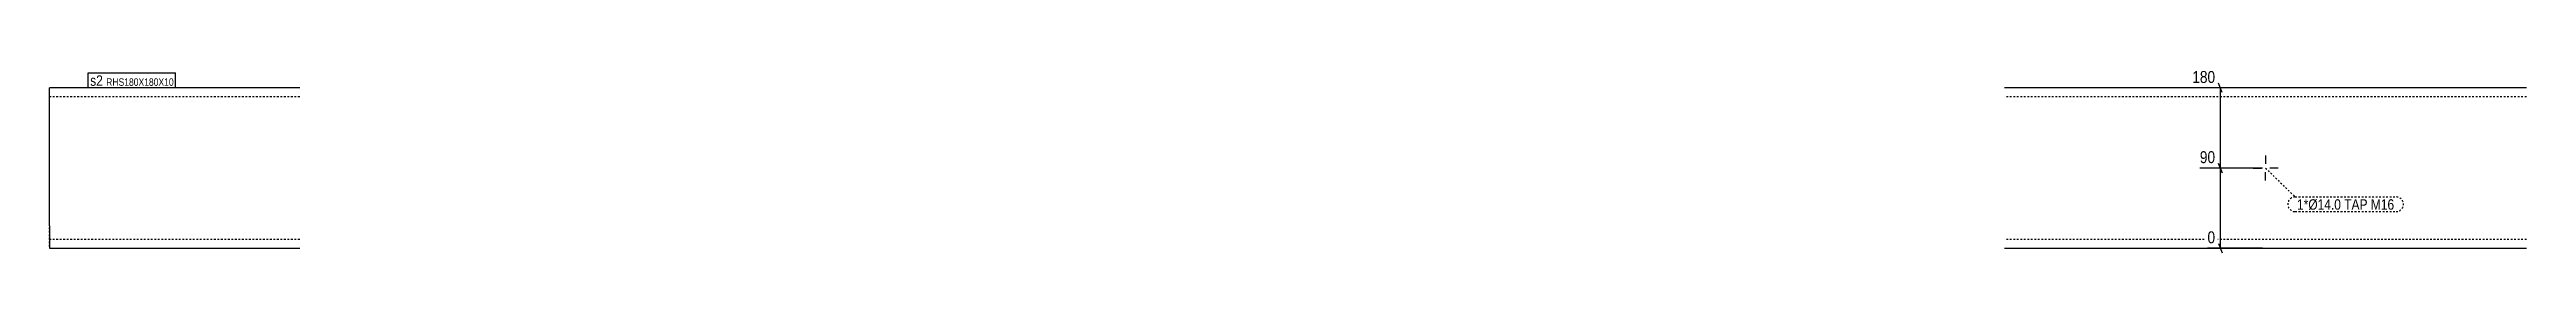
# Model space of a CAD drawing. Header units: millimetres. Extents: x 10 to 19605, y 10 to 297.
# Drawn here: x 10 to 2783, y 10 to 218 of the extents above; entities that cross this region are included whole.
import ezdxf

# ---------------------------------------------------------------- set-up
doc = ezdxf.new("R2010")
doc.units = ezdxf.units.MM
doc.linetypes.add('DXK_LINE_DOT2', pattern=[3.9198, 1.9599, -1.9599])
for name, color, linetype in [('MÅLSÆTNING', 7, 'Continuous'), ('STÅL', 7, 'Continuous'), ('TEKST', 7, 'Continuous')]:
    doc.layers.add(name, color=color, linetype=linetype)
doc.styles.add('Arial Narrow', font='ARIALN.TTF', dxfattribs={"height": 0.2})

msp = doc.modelspace()

# ---------------------------------------------------------------- linework, layer by layer
at = {"layer": 'MÅLSÆTNING', "color": 7, "linetype": 'Continuous'}
for p, q in [((2487, 195.8), (2408.5, 195.8)), ((2442.1, 190.5), (2437.9, 201)), ((2442.1, 100.5), (2437.9, 111)), ((2487, 105.8), (2417, 105.8)), ((2440, 15.8), (2440, 105.8)), ((2487, 15.8), (2425.5, 15.8)), ((2437.9, 21), (2442.1, 10.5))]:
    msp.add_line(p, q, dxfattribs=at)
at = {"layer": 'STÅL', "color": 2, "linetype": 'Continuous'}
for p, q in [((290.5, 195.8), (10.5, 195.8)), ((10.5, 40.8), (10.5, 195.8)), ((2782.5, 195.8), (2198.5, 195.8)), ((10.5, 40.8), (10.5, 15.8)), ((10.5, 15.8), (290.5, 15.8)), ((2198.5, 15.8), (2782.5, 15.8))]:
    msp.add_line(p, q, dxfattribs=at)
at = {"layer": 'STÅL', "color": 7, "linetype": 'DXK_LINE_DOT2'}
for p, q in [((290.5, 185.8), (10.5, 185.8)), ((2782.5, 185.8), (2198.5, 185.8)), ((10.5, 17.7), (10.5, 40.8)), ((290.5, 25.8), (10.5, 25.8)), ((2782.5, 25.8), (2198.5, 25.8))]:
    msp.add_line(p, q, dxfattribs=at)
at = {"layer": 'STÅL', "color": 3, "linetype": 'Continuous'}
for p, q in [((2490.5, 119.8), (2490.5, 110.4)), ((2476.5, 105.8), (2485.8, 105.8)), ((2490.5, 91.8), (2490.5, 101.1)), ((2504.5, 105.8), (2495.2, 105.8))]:
    msp.add_line(p, q, dxfattribs=at)

# ---------------------------------------------------------------- wipeouts: each hides what was drawn before it
at = {"color": 0}
msp.add_wipeout([(2634.6, 59.1), (2634.6, 71.3), (2525.7, 71.3), (2525.7, 59.1)], dxfattribs=at).dxf.layer = 'TEKST'

# ---------------------------------------------------------------- next in the draw order: wipeouts: each hides what was drawn before it
at = {"color": 0, "linetype": 'Continuous'}
for points in [[(2436.9, 108.6), (2436.9, 128.2), (2414.2, 128.2), (2414.2, 108.6)], [(2436.9, 18.6), (2436.9, 38.2), (2422.7, 38.2), (2422.7, 18.6)]]:
    msp.add_wipeout(points, dxfattribs=at).dxf.layer = 'MÅLSÆTNING'
at = {"color": 0}
for points in [[(70.2, 198.2), (70.2, 210.5), (56, 210.5), (56, 198.2)], [(2634.6, 59.1), (2634.6, 71.3), (2525.7, 71.3), (2525.7, 59.1)]]:
    msp.add_wipeout(points, dxfattribs=at).dxf.layer = 'TEKST'

# ---------------------------------------------------------------- next in the draw order: linework, layer by layer
at = {"layer": 'MÅLSÆTNING', "color": 7, "linetype": 'Continuous'}
for p, q in [((2440, 105.8), (2440, 195.8)), ((2437.9, 111), (2442.1, 100.5)), ((2487, 105.8), (2417, 105.8))]:
    msp.add_line(p, q, dxfattribs=at)
at = {"layer": 'TEKST', "color": 7, "linetype": 'DXK_LINE_DOT2'}
for p, q in [((2490.5, 105.8), (2523.6, 73.4)), ((2523.6, 73.4), (2636.7, 73.4)), ((2523.6, 57), (2636.7, 57))]:
    msp.add_line(p, q, dxfattribs=at)
for centre, start, end in [((2523.6, 65.2), 90, 270), ((2636.7, 65.2), 270, 90)]:
    msp.add_arc(centre, 8.22, start, end, dxfattribs=at)

# ---------------------------------------------------------------- next in the draw order: texts
at = {"layer": 'MÅLSÆTNING', "color": 3, "linetype": 'Continuous', "style": 'Arial Narrow'}
for s, height, p in [('90', 13.36, (2417, 111.4)), ('0', 13.4, (2425.5, 21.4))]:
    msp.add_text(s, height=height, dxfattribs=at).set_placement(p)
at = {"layer": 'TEKST', "color": 3, "style": 'Arial Narrow'}
msp.add_text('1*Ø14.0 TAP M16', height=11.692, dxfattribs=at).set_placement((2525.7, 59.1))

# ---------------------------------------------------------------- next in the draw order: wipeouts: each hides what was drawn before it
at = {"color": 0}
msp.add_wipeout([(70.2, 198.2), (70.2, 210.5), (56, 210.5), (56, 198.2)], dxfattribs=at).dxf.layer = 'TEKST'

# ---------------------------------------------------------------- next in the draw order: linework, layer by layer
at = {"layer": 'TEKST', "color": 7, "linetype": 'Continuous'}
msp.add_line((53.9, 196.1), (53.9, 212.6), dxfattribs=at)

# ---------------------------------------------------------------- next in the draw order: wipeouts: each hides what was drawn before it
at = {"color": 0, "linetype": 'Continuous'}
msp.add_wipeout([(2436.9, 198.6), (2436.9, 218.2), (2405.7, 218.2), (2405.7, 198.6)], dxfattribs=at).dxf.layer = 'MÅLSÆTNING'
at = {"color": 0}
msp.add_wipeout([(149.5, 198.2), (149.5, 207), (73.9, 207), (73.9, 198.2)], dxfattribs=at).dxf.layer = 'TEKST'

# ---------------------------------------------------------------- next in the draw order: texts
at = {"layer": 'MÅLSÆTNING', "color": 3, "linetype": 'Continuous', "style": 'Arial Narrow'}
msp.add_text('180', height=13.36, dxfattribs=at).set_placement((2408.5, 201.4))

# ---------------------------------------------------------------- next in the draw order: wipeouts: each hides what was drawn before it
at = {"color": 0}
msp.add_wipeout([(149.5, 198.2), (149.5, 207), (73.9, 207), (73.9, 198.2)], dxfattribs=at).dxf.layer = 'TEKST'

# ---------------------------------------------------------------- next in the draw order: linework, layer by layer
at = {"layer": 'TEKST', "color": 7, "linetype": 'Continuous'}
for p, q in [((53.9, 212.6), (151.6, 212.6)), ((53.9, 196.1), (151.6, 196.1)), ((151.6, 196.1), (151.6, 212.6))]:
    msp.add_line(p, q, dxfattribs=at)

# ---------------------------------------------------------------- next in the draw order: texts
at = {"layer": 'TEKST', "color": 3, "style": 'Arial Narrow'}
for s, height, p in [('s2', 11.69, (56, 198.2)), ('RHS180X180X10', 8.351, (73.9, 198.2))]:
    msp.add_text(s, height=height, dxfattribs=at).set_placement(p)

doc.saveas('drawing.dxf')
